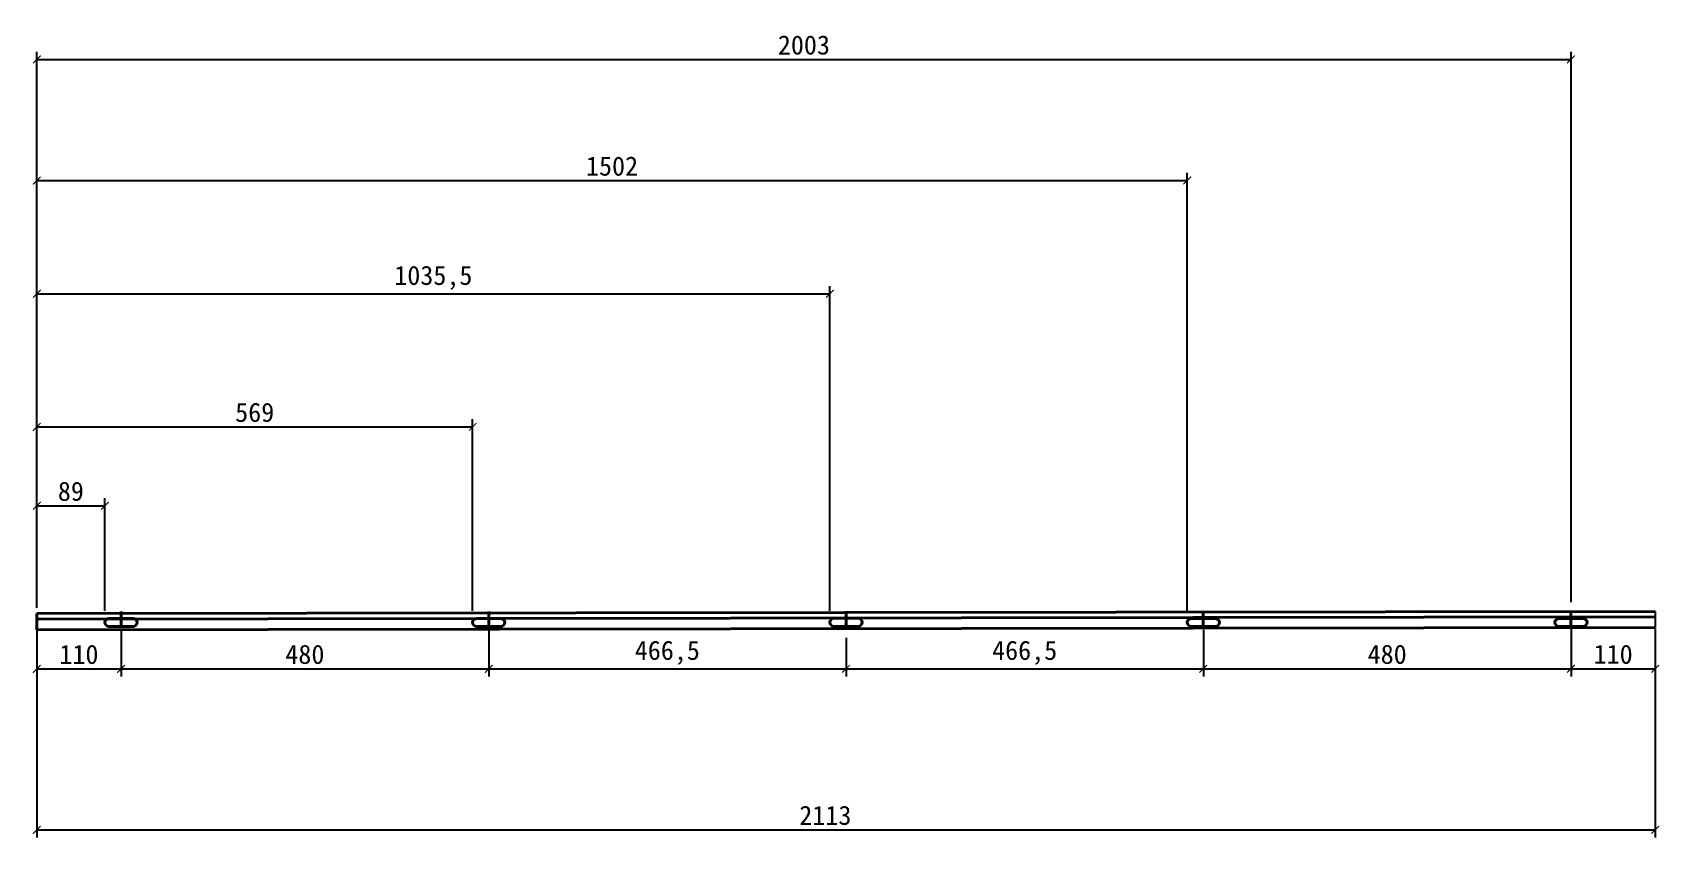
# Model space of a CAD drawing. Header units: millimetres. Extents: x -44117 to 256353, y -2095463 to 65325.
# Drawn here: x 117619 to 119743, y -201922 to -200870 of the extents above; entities that cross this region are included whole.
import ezdxf

# ---------------------------------------------------------------- set-up
doc = ezdxf.new("R2010")
doc.units = ezdxf.units.MM
doc.header["$LTSCALE"] = 10
doc.layers.add('1', color=2, linetype='Continuous', lineweight=40)
doc.dimstyles.new('ISO-25', dxfattribs={"dimtxt": 2.5, "dimasz": 2.5, "dimexe": 1, "dimexo": 1, "dimtad": 1, "dimtxsty": 'Standard', "dimblk": 'ARCHTICK', "dimcen": 2.5, "dimadec": 0, "dimazin": 0, "dimtfac": 1, "dimtmove": 0, "dimatfit": 3, "dimfxl": 0, "dimarcsym": 0})

msp = doc.modelspace()

# ---------------------------------------------------------------- blocks, each defined once
blk = doc.blocks.new('_ArchTick')
at = {"color": 0, "linetype": 'ByBlock', "const_width": 0.15}
blk.add_lwpolyline([(-0.5, -0.5), (0.5, 0.5)], dxfattribs=at)
blk = doc.blocks.new('*D4785')
at = {"color": 0, "lineweight": -2}
for p, q in [((117624.6, -201644.2), (117624.6, -201711.3)), ((117734.6, -201650.3), (117734.6, -201711.3)), ((117624.6, -201701.3), (117734.6, -201701.3))]:
    blk.add_line(p, q, dxfattribs=at)
at = {"layer": 'Defpoints', "color": 0}
for p in [(117624.6, -201629.2), (117734.6, -201635.3), (117734.6, -201701.3)]:
    blk.add_point(p, dxfattribs=at)
at = {"color": 0, "lineweight": -2, "xscale": 10, "yscale": 10, "zscale": 10, "rotation": 180}
blk.add_blockref('_ArchTick', (117624.6, -201701.3), dxfattribs=at)
at = {"color": 0, "lineweight": -2, "xscale": 10, "yscale": 10, "zscale": 10}
blk.add_blockref('_ArchTick', (117734.6, -201701.3), dxfattribs=at)
at = {"color": 0, "insert": (117679.6, -201682.5), "char_height": 25, "attachment_point": 5}
blk.add_mtext('110', dxfattribs=at)
blk = doc.blocks.new('*D4786')
at = {"color": 0, "lineweight": -2}
for p, q in [((117734.6, -201651.7), (117734.6, -201711.3)), ((118214.6, -201650.3), (118214.6, -201711.3)), ((117734.6, -201701.3), (118214.6, -201701.3))]:
    blk.add_line(p, q, dxfattribs=at)
at = {"layer": 'Defpoints', "color": 0}
for p in [(117734.6, -201636.7), (118214.6, -201635.3), (118214.6, -201701.3)]:
    blk.add_point(p, dxfattribs=at)
at = {"color": 0, "lineweight": -2, "xscale": 10, "yscale": 10, "zscale": 10, "rotation": 180}
blk.add_blockref('_ArchTick', (117734.6, -201701.3), dxfattribs=at)
at = {"color": 0, "lineweight": -2, "xscale": 10, "yscale": 10, "zscale": 10}
blk.add_blockref('_ArchTick', (118214.6, -201701.3), dxfattribs=at)
at = {"color": 0, "insert": (117974.6, -201682.5), "char_height": 25, "attachment_point": 5}
blk.add_mtext('480', dxfattribs=at)
blk = doc.blocks.new('*D4787')
at = {"color": 0, "lineweight": -2}
for p, q in [((118214.6, -201662.2), (118214.6, -201711.2)), ((118681.1, -201660.8), (118681.1, -201711.2)), ((118214.6, -201701.2), (118681.1, -201701.2))]:
    blk.add_line(p, q, dxfattribs=at)
at = {"layer": 'Defpoints', "color": 0}
for p in [(118214.6, -201647.2), (118681.1, -201645.8), (118681.1, -201701.2)]:
    blk.add_point(p, dxfattribs=at)
at = {"color": 0, "lineweight": -2, "xscale": 10, "yscale": 10, "zscale": 10, "rotation": 180}
blk.add_blockref('_ArchTick', (118214.6, -201701.2), dxfattribs=at)
at = {"color": 0, "lineweight": -2, "xscale": 10, "yscale": 10, "zscale": 10}
blk.add_blockref('_ArchTick', (118681.1, -201701.2), dxfattribs=at)
at = {"color": 0, "insert": (118447.8, -201680.3), "char_height": 25, "attachment_point": 5}
blk.add_mtext('466,5', dxfattribs=at)
blk = doc.blocks.new('*D4788')
at = {"color": 0, "lineweight": -2}
for p, q in [((118681.1, -201662.1), (118681.1, -201711.2)), ((119147.6, -201660.8), (119147.6, -201711.2)), ((118681.1, -201701.2), (119147.6, -201701.2))]:
    blk.add_line(p, q, dxfattribs=at)
at = {"layer": 'Defpoints', "color": 0}
for p in [(118681.1, -201647.1), (119147.6, -201645.8), (119147.6, -201701.2)]:
    blk.add_point(p, dxfattribs=at)
at = {"color": 0, "lineweight": -2, "xscale": 10, "yscale": 10, "zscale": 10, "rotation": 180}
blk.add_blockref('_ArchTick', (118681.1, -201701.2), dxfattribs=at)
at = {"color": 0, "lineweight": -2, "xscale": 10, "yscale": 10, "zscale": 10}
blk.add_blockref('_ArchTick', (119147.6, -201701.2), dxfattribs=at)
at = {"color": 0, "insert": (118914.3, -201680.3), "char_height": 25, "attachment_point": 5}
blk.add_mtext('466,5', dxfattribs=at)
blk = doc.blocks.new('*D4789')
at = {"color": 0, "lineweight": -2}
for p, q in [((117624.6, -201644.2), (117624.6, -201921.6)), ((119737.6, -201662.2), (119737.6, -201921.6)), ((117624.6, -201911.6), (119737.6, -201911.6))]:
    blk.add_line(p, q, dxfattribs=at)
at = {"layer": 'Defpoints', "color": 0}
for p in [(117624.6, -201629.2), (119737.6, -201647.2), (119737.6, -201911.6)]:
    blk.add_point(p, dxfattribs=at)
at = {"color": 0, "lineweight": -2, "xscale": 10, "yscale": 10, "zscale": 10, "rotation": 180}
blk.add_blockref('_ArchTick', (117624.6, -201911.6), dxfattribs=at)
at = {"color": 0, "lineweight": -2, "xscale": 10, "yscale": 10, "zscale": 10}
blk.add_blockref('_ArchTick', (119737.6, -201911.6), dxfattribs=at)
at = {"color": 0, "insert": (118654.1, -201892.8), "char_height": 25, "attachment_point": 5}
blk.add_mtext('2113', dxfattribs=at)
blk = doc.blocks.new('*D4790')
at = {"color": 0, "lineweight": -2}
for p, q in [((117624.6, -201621.5), (117624.6, -201478.2)), ((117624.6, -201488.2), (117713.6, -201488.2)), ((117713.6, -201625.5), (117713.6, -201478.2))]:
    blk.add_line(p, q, dxfattribs=at)
at = {"layer": 'Defpoints', "color": 0}
for p in [(117713.6, -201488.2), (117624.6, -201636.5), (117713.6, -201640.5)]:
    blk.add_point(p, dxfattribs=at)
at = {"color": 0, "lineweight": -2, "xscale": 10, "yscale": 10, "zscale": 10, "rotation": 180}
blk.add_blockref('_ArchTick', (117624.6, -201488.2), dxfattribs=at)
at = {"color": 0, "lineweight": -2, "xscale": 10, "yscale": 10, "zscale": 10}
blk.add_blockref('_ArchTick', (117713.6, -201488.2), dxfattribs=at)
at = {"color": 0, "insert": (117669.1, -201469.5), "char_height": 25, "attachment_point": 5}
blk.add_mtext('89', dxfattribs=at)
blk = doc.blocks.new('*D4791')
at = {"color": 0, "lineweight": -2}
for p, q in [((117624.6, -201621.5), (117624.6, -201375.2)), ((118193.6, -201625.6), (118193.6, -201375.2)), ((117624.6, -201385.2), (118193.6, -201385.2))]:
    blk.add_line(p, q, dxfattribs=at)
at = {"layer": 'Defpoints', "color": 0}
for p in [(118193.6, -201385.2), (117624.6, -201636.5), (118193.6, -201640.6)]:
    blk.add_point(p, dxfattribs=at)
at = {"color": 0, "lineweight": -2, "xscale": 10, "yscale": 10, "zscale": 10, "rotation": 180}
blk.add_blockref('_ArchTick', (117624.6, -201385.2), dxfattribs=at)
at = {"color": 0, "lineweight": -2, "xscale": 10, "yscale": 10, "zscale": 10}
blk.add_blockref('_ArchTick', (118193.6, -201385.2), dxfattribs=at)
at = {"color": 0, "insert": (117909.1, -201366.4), "char_height": 25, "attachment_point": 5}
blk.add_mtext('569', dxfattribs=at)
blk = doc.blocks.new('*D4792')
at = {"color": 0, "lineweight": -2}
for p, q in [((117624.6, -201621.5), (117624.6, -201201.3)), ((117624.6, -201211.3), (118660.1, -201211.3)), ((118660.1, -201625.5), (118660.1, -201201.3))]:
    blk.add_line(p, q, dxfattribs=at)
at = {"layer": 'Defpoints', "color": 0}
for p in [(118660.1, -201211.3), (117624.6, -201636.5), (118660.1, -201640.5)]:
    blk.add_point(p, dxfattribs=at)
at = {"color": 0, "lineweight": -2, "xscale": 10, "yscale": 10, "zscale": 10, "rotation": 180}
blk.add_blockref('_ArchTick', (117624.6, -201211.3), dxfattribs=at)
at = {"color": 0, "lineweight": -2, "xscale": 10, "yscale": 10, "zscale": 10}
blk.add_blockref('_ArchTick', (118660.1, -201211.3), dxfattribs=at)
at = {"color": 0, "insert": (118142.3, -201190.5), "char_height": 25, "attachment_point": 5}
blk.add_mtext('1035,5', dxfattribs=at)
blk = doc.blocks.new('*D4793')
at = {"color": 0, "lineweight": -2}
for p, q in [((117624.6, -201621.5), (117624.6, -201053.4)), ((117624.6, -201063.4), (119126.6, -201063.4)), ((119126.6, -201625.6), (119126.6, -201053.4))]:
    blk.add_line(p, q, dxfattribs=at)
at = {"layer": 'Defpoints', "color": 0}
for p in [(119126.6, -201063.4), (117624.6, -201636.5), (119126.6, -201640.6)]:
    blk.add_point(p, dxfattribs=at)
at = {"color": 0, "lineweight": -2, "xscale": 10, "yscale": 10, "zscale": 10, "rotation": 180}
blk.add_blockref('_ArchTick', (117624.6, -201063.4), dxfattribs=at)
at = {"color": 0, "lineweight": -2, "xscale": 10, "yscale": 10, "zscale": 10}
blk.add_blockref('_ArchTick', (119126.6, -201063.4), dxfattribs=at)
at = {"color": 0, "insert": (118375.6, -201044.7), "char_height": 25, "attachment_point": 5}
blk.add_mtext('1502', dxfattribs=at)
blk = doc.blocks.new('*D4794')
at = {"color": 0, "lineweight": -2}
for p, q in [((119147.6, -201650.3), (119147.6, -201711.2)), ((119627.6, -201648.6), (119627.6, -201711.2)), ((119147.6, -201701.2), (119627.6, -201701.2))]:
    blk.add_line(p, q, dxfattribs=at)
at = {"layer": 'Defpoints', "color": 0}
for p in [(119147.6, -201635.3), (119627.6, -201633.6), (119627.6, -201701.2)]:
    blk.add_point(p, dxfattribs=at)
at = {"color": 0, "lineweight": -2, "xscale": 10, "yscale": 10, "zscale": 10, "rotation": 180}
blk.add_blockref('_ArchTick', (119147.6, -201701.2), dxfattribs=at)
at = {"color": 0, "lineweight": -2, "xscale": 10, "yscale": 10, "zscale": 10}
blk.add_blockref('_ArchTick', (119627.6, -201701.2), dxfattribs=at)
at = {"color": 0, "insert": (119387.6, -201682.4), "char_height": 25, "attachment_point": 5}
blk.add_mtext('480', dxfattribs=at)
blk = doc.blocks.new('*D4795')
at = {"color": 0, "lineweight": -2}
for p, q in [((119627.6, -201650.3), (119627.6, -201711.2)), ((119737.6, -201648.5), (119737.6, -201711.2)), ((119627.6, -201701.2), (119737.6, -201701.2))]:
    blk.add_line(p, q, dxfattribs=at)
at = {"layer": 'Defpoints', "color": 0}
for p in [(119627.6, -201635.3), (119737.6, -201633.5), (119737.6, -201701.2)]:
    blk.add_point(p, dxfattribs=at)
at = {"color": 0, "lineweight": -2, "xscale": 10, "yscale": 10, "zscale": 10, "rotation": 180}
blk.add_blockref('_ArchTick', (119627.6, -201701.2), dxfattribs=at)
at = {"color": 0, "lineweight": -2, "xscale": 10, "yscale": 10, "zscale": 10}
blk.add_blockref('_ArchTick', (119737.6, -201701.2), dxfattribs=at)
at = {"color": 0, "insert": (119682.6, -201682.4), "char_height": 25, "attachment_point": 5}
blk.add_mtext('110', dxfattribs=at)
blk = doc.blocks.new('*D4796')
at = {"color": 0, "lineweight": -2}
for p, q in [((117624.6, -201614.2), (117624.6, -200895.2)), ((117624.6, -200905.2), (119627.6, -200905.2)), ((119627.6, -201614.2), (119627.6, -200895.2))]:
    blk.add_line(p, q, dxfattribs=at)
at = {"layer": 'Defpoints', "color": 0}
for p in [(119627.6, -200905.2), (117624.6, -201629.2), (119627.6, -201629.2)]:
    blk.add_point(p, dxfattribs=at)
at = {"color": 0, "lineweight": -2, "xscale": 10, "yscale": 10, "zscale": 10, "rotation": 180}
blk.add_blockref('_ArchTick', (117624.6, -200905.2), dxfattribs=at)
at = {"color": 0, "lineweight": -2, "xscale": 10, "yscale": 10, "zscale": 10}
blk.add_blockref('_ArchTick', (119627.6, -200905.2), dxfattribs=at)
at = {"color": 0, "insert": (118626.1, -200886.5), "char_height": 25, "attachment_point": 5}
blk.add_mtext('2003', dxfattribs=at)

# ---------------------------------------------------------------- dimensions: what is measured, and where the dimension line sits
for base, p1, p2, picture, middle in [((119627.55707, -200905.21175), (117624.56102, -201629.19038), (119627.55707, -201629.19038), '*D4796', (118626.05904, -200886.46175)), ((119126.56102, -201063.41623), (117624.56102, -201636.49038), (119126.56102, -201640.59038), '*D4793', (118375.56102, -201044.66623)), ((118660.06105, -201211.31422), (117624.56102, -201636.49038), (118660.06105, -201640.48732), '*D4792', (118142.31103, -201190.48088)), ((118193.56102, -201385.17604), (117624.56102, -201636.49038), (118193.56102, -201640.59038), '*D4791', (117909.06102, -201366.42604)), ((117713.56227, -201488.24321), (117624.56102, -201636.49038), (117713.56227, -201640.47576), '*D4790', (117669.06164, -201469.49321)), ((117734.56102, -201701.25401), (117624.56102, -201629.19038), (117734.56102, -201635.34038), '*D4785', (117679.56102, -201682.50401)), ((118214.56102, -201701.25401), (117734.56102, -201636.69038), (118214.56102, -201635.34038), '*D4786', (117974.56102, -201682.50401)), ((119627.55707, -201701.16833), (119147.56102, -201635.34038), (119627.55707, -201633.64657), '*D4794', (119387.55904, -201682.41833)), ((119737.56102, -201701.16833), (119627.55707, -201635.34038), (119737.56102, -201633.49038), '*D4795', (119682.55904, -201682.41833)), ((118681.06102, -201701.16833), (118214.56102, -201647.19038), (118681.06102, -201645.75471), '*D4787', (118447.81102, -201680.335)), ((119147.56102, -201701.16833), (118681.06102, -201647.10471), (119147.56102, -201645.84038), '*D4788', (118914.31102, -201680.335))]:
    dim = msp.add_linear_dim(base=base, p1=p1, p2=p2, dimstyle='ISO-25', override={"dimscale": 10, "dimasz": 1, "dimexo": 1.5})
    dim.commit()
    dim.dimension.update_dxf_attribs({"geometry": picture, "text_midpoint": middle})
dim = msp.add_linear_dim(base=(119737.56102, -201911.5688), p1=(117624.56102, -201629.19038), p2=(119737.56102, -201647.19038), dimstyle='ISO-25', override={"dimscale": 10, "dimasz": 1, "dimexo": 1.5})
dim.commit()
dim.dimension.update_dxf_attribs({"geometry": '*D4789', "text_midpoint": (118654.06102, -201911.5688), "dimtype": 160})

# ---------------------------------------------------------------- linework, layer by layer
msp.add_line((119737.56102, -201626.19038), (119737.56102, -201647.19038))
at = {"layer": '1'}
for p, q in [((119737.56102, -201626.19038), (117624.56102, -201629.19038)), ((117624.56102, -201629.19038), (117624.56102, -201650.19038)), ((117624.56102, -201636.49038), (119737.56102, -201633.49038)), ((117718.81102, -201635.34038), (117750.31102, -201635.34038)), ((117734.56102, -201626.19038), (117734.56102, -201647.19038)), ((118198.81102, -201635.34038), (118230.31102, -201635.34038)), ((118214.56102, -201626.19038), (118214.56102, -201647.19038)), ((118665.31102, -201635.25471), (118696.81102, -201635.25471)), ((118681.06102, -201626.10471), (118681.06102, -201647.10471)), ((119131.81102, -201635.34038), (119163.31102, -201635.34038)), ((119147.56102, -201626.19038), (119147.56102, -201647.19038)), ((119611.80707, -201635.34038), (119643.30707, -201635.34038)), ((119627.55707, -201626.19038), (119627.55707, -201647.19038)), ((117624.56102, -201650.19038), (119737.56102, -201647.19038)), ((117750.31102, -201645.84038), (117718.81102, -201645.84038)), ((118230.31102, -201645.84038), (118198.81102, -201645.84038)), ((118696.81102, -201645.75471), (118665.31102, -201645.75471)), ((119163.31102, -201645.84038), (119131.81102, -201645.84038)), ((119643.30707, -201645.84038), (119611.80707, -201645.84038))]:
    msp.add_line(p, q, dxfattribs=at)
for centre, start, end in [((117718.81102, -201640.59038), 90, 270), ((117750.31102, -201640.59038), 270, 90), ((118198.81102, -201640.59038), 90, 270), ((118230.31102, -201640.59038), 270, 90), ((118665.31102, -201640.50471), 90, 270), ((118696.81102, -201640.50471), 270, 90), ((119131.81102, -201640.59038), 90, 270), ((119163.31102, -201640.59038), 270, 90), ((119611.80707, -201640.59038), 90, 270), ((119643.30707, -201640.59038), 270, 90)]:
    msp.add_arc(centre, 5.25, start, end, dxfattribs=at)

msp.set_redraw_order([(e.dxf.handle, doc.entitydb.next_handle()) for e in msp.query("TEXT MTEXT ATTDEF DIMENSION ARC_DIMENSION")])  # texts and dimensions are drawn at this point

doc.saveas('drawing.dxf')
